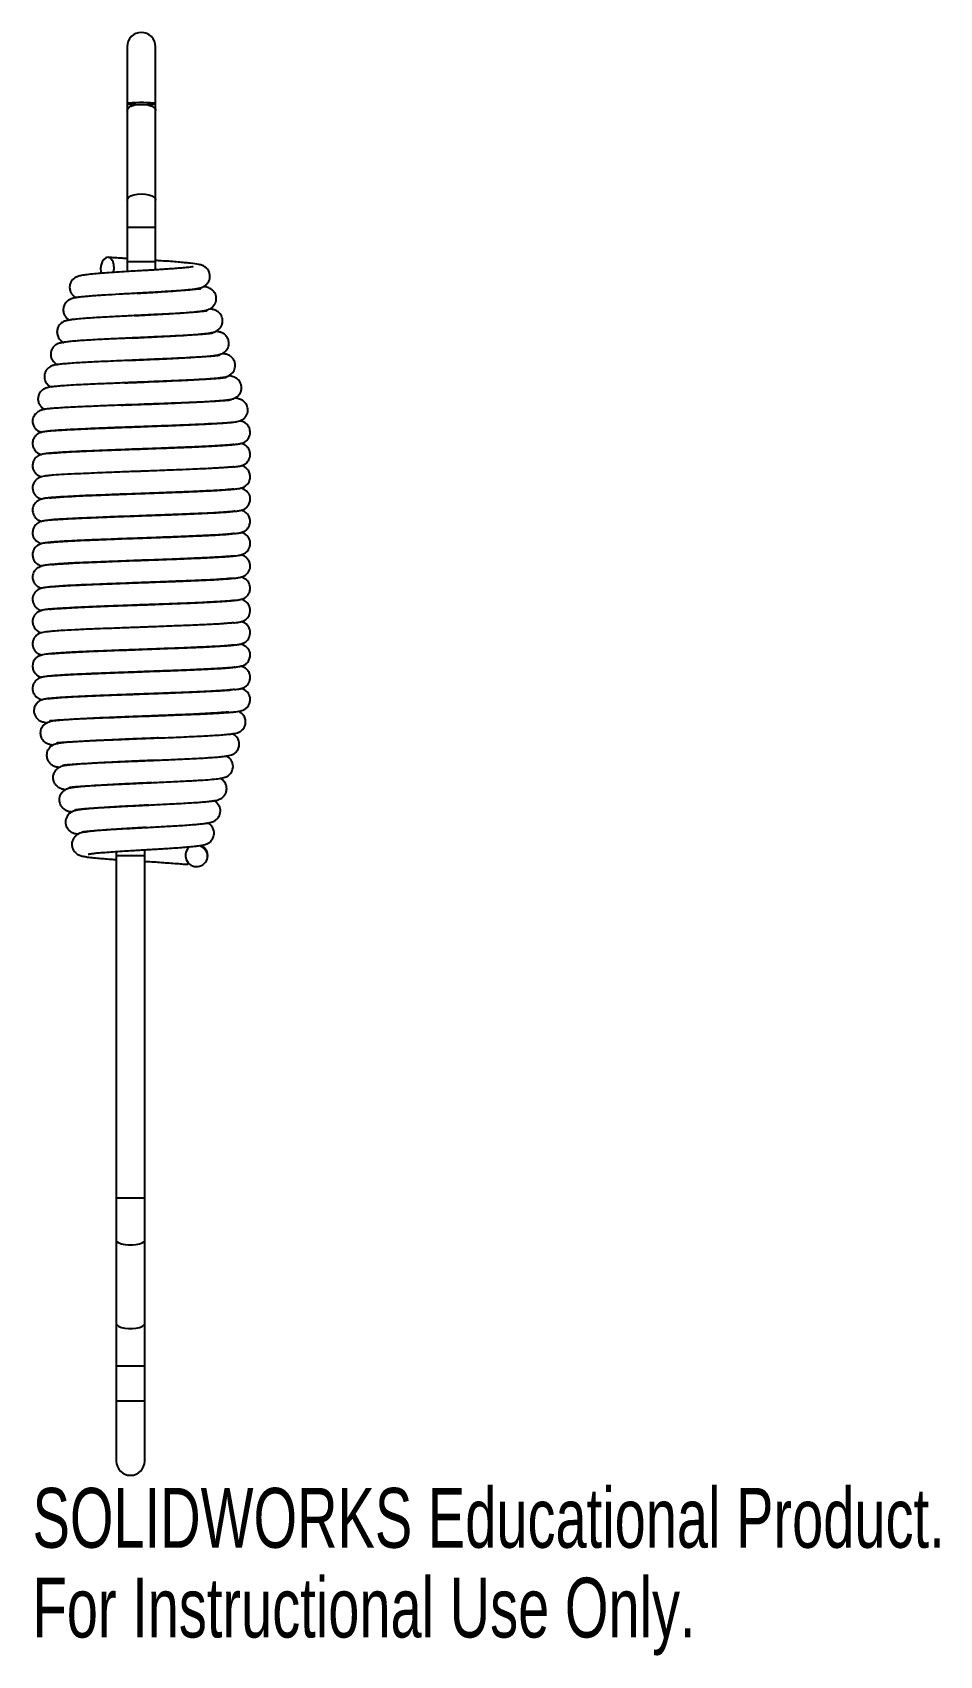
# Model space of a CAD drawing. Header units: centimetres. Extents: x -0.9 to 6.4, y -6.5 to 6.6.
import ezdxf

# ---------------------------------------------------------------- set-up
doc = ezdxf.new("R2010")
doc.units = ezdxf.units.CM
doc.styles.add('SLDTEXTSTYLE0', font='TXT', dxfattribs={"width": 0.7})

msp = doc.modelspace()

# ---------------------------------------------------------------- texts
at = {"color": 7, "linetype": 'Continuous', "char_height": 0.48336, "attachment_point": 1, "style": 'SLDTEXTSTYLE0'}
for s, insert in [('SOLIDWORKS Educational Product.', (-0.879, -5.109)), ('For Instructional Use Only.', (-0.879, -5.834))]:
    msp.add_mtext(s, dxfattribs=dict(at, insert=insert))

# ---------------------------------------------------------------- linework, layer by layer
at = {"color": 7, "linetype": 'Continuous', "lineweight": 25}
for p, q in [((-0.115, 6.535), (-0.115, 4.718)), ((0.115, 4.731), (0.115, 6.535)), ((-0.115, 5.076), (0.115, 5.076)), ((-0.115, 4.8), (0.115, 4.8)), ((-0.203, 0.576), (-0.203, 0.575)), ((0.027, 0.586), (0.027, 0.586)), ((-0.203, 0.033), (-0.203, -4.892)), ((-0.203, 0), (0.027, 0)), ((0.027, -4.892), (0.027, 0.047)), ((-0.203, -2.765), (0.027, -2.765)), ((-0.203, -4.123), (0.027, -4.123)), ((0.027, -4.407), (-0.203, -4.407))]:
    msp.add_line(p, q, dxfattribs=at)
at = {"color": 7, "linetype": 'Continuous', "lineweight": 25, "flags": 128}
for points in [[(0, 6.067), (0.031, 6.067), (0.06, 6.068), (0.084, 6.07), (0.102, 6.071), (0.113, 6.073), (0.115, 6.075), (0.108, 6.078), (0.094, 6.079), (0.073, 6.081), (0.046, 6.082), (0.016, 6.083), (-0.016, 6.083), (-0.046, 6.082), (-0.073, 6.081), (-0.094, 6.079), (-0.108, 6.078), (-0.115, 6.075), (-0.113, 6.073), (-0.102, 6.071), (-0.084, 6.07), (-0.06, 6.068), (-0.031, 6.067), (0, 6.067)], [(-0.115, 6.02), (-0.113, 6.03), (-0.102, 6.043), (-0.084, 6.055), (-0.06, 6.063), (-0.039, 6.068)], [(0.039, 6.068), (0.06, 6.063), (0.084, 6.055), (0.102, 6.043), (0.113, 6.03), (0.115, 6.02)], [(-0.115, 5.295), (-0.113, 5.305), (-0.102, 5.318), (-0.084, 5.33), (-0.06, 5.338), (-0.031, 5.344), (0, 5.346)], [(0, 5.346), (0.031, 5.344), (0.06, 5.338), (0.084, 5.33), (0.102, 5.318), (0.113, 5.305), (0.115, 5.295)], [(-0.27, 4.834), (-0.287, 4.829), (-0.303, 4.816), (-0.316, 4.797), (-0.325, 4.772), (-0.329, 4.744), (-0.328, 4.716), (-0.325, 4.704)], [(-0.227, 4.71), (-0.225, 4.716), (-0.221, 4.744), (-0.222, 4.772), (-0.229, 4.797), (-0.24, 4.817), (-0.254, 4.829), (-0.27, 4.834)], [(-0.203, -3.107), (-0.203, -3.11), (-0.196, -3.12), (-0.182, -3.13), (-0.16, -3.137), (-0.134, -3.143), (-0.104, -3.146), (-0.072, -3.146), (-0.042, -3.143), (-0.015, -3.137), (0.006, -3.13), (0.02, -3.12), (0.027, -3.11), (0.027, -3.107)], [(-0.203, -3.781), (-0.203, -3.784), (-0.196, -3.794), (-0.182, -3.804), (-0.16, -3.812), (-0.134, -3.817), (-0.104, -3.82), (-0.072, -3.82), (-0.042, -3.817), (-0.015, -3.812), (0.006, -3.804), (0.02, -3.794), (0.027, -3.784), (0.027, -3.781)]]:
    msp.add_lwpolyline(points, dxfattribs=at)
at = {"color": 7, "linetype": 'Continuous', "lineweight": 25}
for centre, radius, start, end in [((0, 6.535), 0.115, 0, 180), ((0.446, 0), 0.0897, 126.3627, 66.6241), ((-0.088, -4.892), 0.115, 180, 0)]:
    msp.add_arc(centre, radius, start, end, dxfattribs=at)
for points, knots in [([(0.415, 4.755), (0.416, 4.756), (0.417, 4.757), (0.406, 4.755), (0.382, 4.752), (0.34, 4.748), (0.287, 4.744), (0.23, 4.739), (0.177, 4.736), (0.13, 4.733), (0.085, 4.73), (0.038, 4.727), (-0.019, 4.724), (-0.087, 4.72), (-0.163, 4.715), (-0.242, 4.71), (-0.316, 4.705), (-0.384, 4.699), (-0.44, 4.693), (-0.482, 4.687), (-0.508, 4.681), (-0.526, 4.674), (-0.539, 4.667), (-0.554, 4.655), (-0.565, 4.641), (-0.574, 4.624), (-0.58, 4.604), (-0.58, 4.579), (-0.573, 4.553), (-0.561, 4.534), (-0.549, 4.523), (-0.541, 4.517), (-0.537, 4.514), (-0.535, 4.513), (-0.533, 4.512), (-0.531, 4.511), (-0.529, 4.509), (-0.53, 4.509), (-0.528, 4.508), (-0.528, 4.507)], [0, 0, 0, 0, 0.006802, 0.040468, 0.081136, 0.129044, 0.178893, 0.222837, 0.260668, 0.292278, 0.318287, 0.347863, 0.383873, 0.4264, 0.475523, 0.531347, 0.589383, 0.642577, 0.705835, 0.76038, 0.805733, 0.831351, 0.849506, 0.864369, 0.874595, 0.887274, 0.902533, 0.918512, 0.934423, 0.950815, 0.964526, 0.969036, 0.970873, 0.972534, 0.974124, 0.975755, 0.979495, 0.989957, 1, 1, 1, 1]), ([(-0.115, 4.822), (-0.129, 4.823), (-0.163, 4.826), (-0.215, 4.829), (-0.25, 4.832), (-0.268, 4.833)], [0, 0, 0, 0, 0.252449, 0.6185, 1, 1, 1, 1]), ([(-0.037, 4.543), (-0.036, 4.543), (-0.015, 4.544), (0.029, 4.547), (0.09, 4.55), (0.152, 4.554), (0.211, 4.558), (0.272, 4.562), (0.329, 4.567), (0.381, 4.572), (0.422, 4.576), (0.454, 4.581), (0.479, 4.587), (0.502, 4.596), (0.523, 4.61), (0.539, 4.627), (0.55, 4.65), (0.555, 4.675), (0.553, 4.701), (0.545, 4.722), (0.535, 4.736), (0.526, 4.746), (0.518, 4.753), (0.506, 4.762), (0.49, 4.769), (0.458, 4.778), (0.409, 4.784), (0.35, 4.79), (0.297, 4.795), (0.234, 4.8), (0.174, 4.804), (0.132, 4.806), (0.119, 4.807)], [0, 0, 0, 0, 0.001127, 0.041594, 0.084956, 0.121284, 0.167512, 0.209621, 0.258116, 0.310953, 0.358053, 0.398292, 0.431938, 0.463418, 0.482777, 0.505305, 0.527247, 0.54722, 0.565088, 0.580331, 0.592745, 0.602569, 0.610186, 0.618706, 0.649187, 0.696114, 0.779405, 0.82532, 0.870494, 0.917935, 0.973022, 1, 1, 1, 1]), ([(-0.057, 4.362), (-0.047, 4.363), (-0.023, 4.364), (0.017, 4.366), (0.064, 4.369), (0.117, 4.372), (0.178, 4.375), (0.246, 4.379), (0.315, 4.383), (0.377, 4.388), (0.428, 4.392), (0.469, 4.397), (0.499, 4.401), (0.52, 4.405), (0.537, 4.41), (0.55, 4.415), (0.562, 4.422), (0.574, 4.43), (0.586, 4.442), (0.597, 4.46), (0.603, 4.477), (0.606, 4.497), (0.605, 4.516), (0.598, 4.539), (0.585, 4.558), (0.57, 4.573), (0.549, 4.586), (0.524, 4.594), (0.508, 4.596), (0.502, 4.597)], [0, 0, 0, 0, 0.023976, 0.061775, 0.098712, 0.143657, 0.196662, 0.257745, 0.326915, 0.399514, 0.464135, 0.520307, 0.582052, 0.62881, 0.661175, 0.696812, 0.710503, 0.721925, 0.745375, 0.759005, 0.778593, 0.793112, 0.810699, 0.830907, 0.853441, 0.879604, 0.910032, 0.965532, 1, 1, 1, 1]), ([(0.476, 4.579), (0.476, 4.579), (0.478, 4.579), (0.468, 4.577), (0.447, 4.575), (0.412, 4.571), (0.367, 4.567), (0.315, 4.563), (0.256, 4.56), (0.194, 4.556), (0.128, 4.552), (0.062, 4.548), (-0.002, 4.545), (-0.084, 4.54), (-0.183, 4.535), (-0.276, 4.529), (-0.346, 4.525), (-0.398, 4.521), (-0.444, 4.517), (-0.487, 4.513), (-0.522, 4.509), (-0.551, 4.503), (-0.572, 4.497), (-0.6, 4.481), (-0.619, 4.457), (-0.63, 4.431), (-0.632, 4.401), (-0.625, 4.373), (-0.612, 4.352), (-0.595, 4.336), (-0.585, 4.33), (-0.579, 4.327)], [0, 0, 0, 0, 0.008105, 0.042068, 0.082499, 0.1249, 0.166865, 0.208336, 0.24923, 0.289493, 0.328959, 0.367159, 0.404037, 0.439569, 0.506545, 0.575711, 0.613018, 0.652143, 0.693125, 0.732799, 0.779832, 0.820295, 0.855095, 0.882318, 0.898351, 0.916043, 0.93488, 0.953241, 0.968199, 0.980087, 1, 1, 1, 1]), ([(0.526, 4.399), (0.527, 4.399), (0.529, 4.4), (0.519, 4.398), (0.502, 4.396), (0.476, 4.393), (0.44, 4.39), (0.391, 4.386), (0.33, 4.382), (0.261, 4.378), (0.189, 4.374), (0.121, 4.371), (0.059, 4.368), (-0.001, 4.365), (-0.06, 4.362), (-0.126, 4.359), (-0.193, 4.355), (-0.262, 4.352), (-0.33, 4.348), (-0.397, 4.344), (-0.462, 4.339), (-0.516, 4.335), (-0.557, 4.33), (-0.584, 4.326), (-0.601, 4.323), (-0.614, 4.319), (-0.626, 4.315), (-0.637, 4.309), (-0.649, 4.3), (-0.659, 4.29), (-0.671, 4.275), (-0.68, 4.252), (-0.683, 4.227), (-0.679, 4.206), (-0.673, 4.189), (-0.663, 4.174), (-0.648, 4.158), (-0.636, 4.149), (-0.628, 4.146), (-0.627, 4.146)], [0, 0, 0, 0, 0.004257, 0.029146, 0.056193, 0.087208, 0.122224, 0.161279, 0.204392, 0.249646, 0.291143, 0.328437, 0.36149, 0.390254, 0.421899, 0.454417, 0.494946, 0.530675, 0.571024, 0.616054, 0.661018, 0.713444, 0.757244, 0.792303, 0.81853, 0.836504, 0.850977, 0.86822, 0.875215, 0.882995, 0.893765, 0.90792, 0.924878, 0.934133, 0.943829, 0.955538, 0.970366, 0.999073, 1, 1, 1, 1]), ([(-0.075, 4.181), (-0.058, 4.182), (-0.001, 4.185), (0.097, 4.19), (0.194, 4.195), (0.269, 4.199), (0.327, 4.202), (0.384, 4.206), (0.438, 4.21), (0.483, 4.214), (0.524, 4.218), (0.556, 4.222), (0.581, 4.228), (0.599, 4.233), (0.62, 4.246), (0.635, 4.259), (0.648, 4.278), (0.656, 4.302), (0.657, 4.328), (0.652, 4.351), (0.642, 4.369), (0.628, 4.387), (0.606, 4.403), (0.582, 4.411), (0.563, 4.415), (0.553, 4.417)], [0, 0, 0, 0, 0.04018, 0.133663, 0.223489, 0.272155, 0.32394, 0.37885, 0.436905, 0.496795, 0.551347, 0.614276, 0.666207, 0.70991, 0.727189, 0.746351, 0.767914, 0.789571, 0.810462, 0.829988, 0.847968, 0.864747, 0.896825, 0.950084, 1, 1, 1, 1]), ([(0.573, 4.217), (0.573, 4.217), (0.574, 4.218), (0.567, 4.217), (0.55, 4.216), (0.521, 4.213), (0.481, 4.21), (0.426, 4.206), (0.357, 4.202), (0.275, 4.198), (0.19, 4.194), (0.109, 4.19), (0.04, 4.187), (-0.017, 4.184), (-0.06, 4.182), (-0.095, 4.181), (-0.131, 4.179), (-0.176, 4.177), (-0.233, 4.174), (-0.302, 4.171), (-0.375, 4.167), (-0.444, 4.163), (-0.506, 4.159), (-0.558, 4.155), (-0.601, 4.15), (-0.636, 4.145), (-0.66, 4.14), (-0.676, 4.135), (-0.687, 4.129), (-0.695, 4.124), (-0.704, 4.117), (-0.717, 4.102), (-0.729, 4.08), (-0.733, 4.054), (-0.732, 4.032), (-0.725, 4.01), (-0.713, 3.992), (-0.698, 3.979), (-0.686, 3.971), (-0.679, 3.968), (-0.676, 3.967)], [0, 0, 0, 0, 0.004286, 0.032059, 0.063628, 0.098283, 0.136049, 0.176918, 0.22089, 0.267948, 0.313753, 0.353381, 0.386766, 0.413872, 0.43465, 0.449083, 0.464291, 0.486329, 0.515226, 0.551014, 0.593223, 0.635879, 0.677306, 0.717574, 0.756736, 0.794862, 0.829042, 0.854916, 0.872398, 0.878094, 0.882283, 0.893342, 0.909929, 0.920527, 0.932932, 0.947526, 0.964444, 0.98117, 0.994515, 1, 1, 1, 1]), ([(-0.105, 4), (-0.096, 4.001), (-0.067, 4.002), (-0.014, 4.005), (0.054, 4.008), (0.128, 4.011), (0.201, 4.014), (0.271, 4.018), (0.337, 4.021), (0.403, 4.025), (0.471, 4.03), (0.533, 4.034), (0.583, 4.039), (0.615, 4.044), (0.637, 4.05), (0.653, 4.056), (0.674, 4.068), (0.694, 4.09), (0.704, 4.114), (0.708, 4.135), (0.706, 4.157), (0.699, 4.179), (0.687, 4.198), (0.673, 4.211), (0.664, 4.218), (0.656, 4.222), (0.642, 4.228), (0.626, 4.232), (0.609, 4.235), (0.602, 4.236)], [0, 0, 0, 0, 0.017872, 0.062697, 0.109023, 0.160248, 0.218473, 0.266759, 0.31899, 0.375181, 0.435335, 0.514433, 0.582577, 0.639872, 0.675864, 0.706118, 0.734282, 0.76507, 0.781352, 0.797661, 0.813757, 0.828259, 0.85027, 0.864237, 0.872021, 0.890629, 0.917956, 0.96791, 1, 1, 1, 1]), ([(0.632, 4.04), (0.632, 4.04), (0.633, 4.041), (0.628, 4.04), (0.616, 4.038), (0.594, 4.036), (0.561, 4.033), (0.518, 4.03), (0.461, 4.026), (0.396, 4.023), (0.327, 4.019), (0.261, 4.016), (0.201, 4.013), (0.146, 4.011), (0.091, 4.009), (0.031, 4.006), (-0.038, 4.003), (-0.117, 4), (-0.204, 3.996), (-0.288, 3.992), (-0.365, 3.989), (-0.434, 3.985), (-0.5, 3.982), (-0.566, 3.977), (-0.622, 3.973), (-0.666, 3.969), (-0.692, 3.965), (-0.71, 3.961), (-0.722, 3.957), (-0.74, 3.949), (-0.756, 3.936), (-0.769, 3.921), (-0.779, 3.901), (-0.784, 3.879), (-0.784, 3.856), (-0.776, 3.83), (-0.761, 3.807), (-0.741, 3.791), (-0.732, 3.788), (-0.727, 3.786)], [0, 0, 0, 0, 0.00066, 0.019217, 0.045232, 0.078842, 0.109107, 0.14374, 0.182776, 0.223894, 0.261029, 0.293835, 0.322259, 0.34627, 0.371476, 0.396872, 0.427397, 0.46308, 0.503345, 0.54697, 0.581912, 0.618767, 0.657558, 0.698325, 0.750193, 0.793872, 0.82932, 0.850491, 0.867527, 0.884566, 0.894116, 0.904859, 0.916442, 0.927812, 0.938713, 0.948745, 0.96612, 0.981541, 1, 1, 1, 1]), ([(-0.133, 3.82), (-0.125, 3.82), (-0.094, 3.821), (-0.047, 3.823), (0.006, 3.825), (0.055, 3.828), (0.113, 3.83), (0.188, 3.833), (0.267, 3.837), (0.342, 3.84), (0.408, 3.844), (0.468, 3.847), (0.522, 3.85), (0.571, 3.854), (0.613, 3.858), (0.647, 3.862), (0.672, 3.866), (0.689, 3.87), (0.699, 3.873), (0.705, 3.877), (0.706, 3.878), (0.708, 3.879), (0.71, 3.881), (0.713, 3.883), (0.717, 3.885), (0.721, 3.888), (0.729, 3.894), (0.739, 3.904), (0.749, 3.919), (0.757, 3.939), (0.759, 3.96), (0.757, 3.98), (0.75, 4.001), (0.738, 4.018), (0.725, 4.03), (0.718, 4.035), (0.711, 4.04), (0.7, 4.046), (0.682, 4.051), (0.667, 4.055), (0.654, 4.056), (0.653, 4.056)], [0, 0, 0, 0, 0.015724, 0.058203, 0.088817, 0.113432, 0.149099, 0.196884, 0.256697, 0.30522, 0.353547, 0.401738, 0.449838, 0.497879, 0.545903, 0.593962, 0.63897, 0.678086, 0.711231, 0.738326, 0.749545, 0.754136, 0.75793, 0.76115, 0.764173, 0.767478, 0.771476, 0.782526, 0.796144, 0.809177, 0.822085, 0.835302, 0.84732, 0.865881, 0.878163, 0.883894, 0.891151, 0.910697, 0.947618, 0.99573, 1, 1, 1, 1]), ([(0.682, 3.86), (0.682, 3.86), (0.683, 3.861), (0.678, 3.86), (0.667, 3.859), (0.649, 3.857), (0.62, 3.854), (0.581, 3.851), (0.534, 3.849), (0.482, 3.846), (0.419, 3.842), (0.346, 3.839), (0.263, 3.835), (0.181, 3.832), (0.105, 3.829), (0.04, 3.826), (-0.017, 3.824), (-0.074, 3.822), (-0.14, 3.819), (-0.212, 3.816), (-0.285, 3.813), (-0.358, 3.81), (-0.433, 3.807), (-0.512, 3.803), (-0.587, 3.799), (-0.65, 3.794), (-0.696, 3.79), (-0.729, 3.786), (-0.753, 3.782), (-0.768, 3.778), (-0.782, 3.773), (-0.794, 3.766), (-0.806, 3.757), (-0.816, 3.746), (-0.827, 3.729), (-0.835, 3.705), (-0.836, 3.678), (-0.829, 3.653), (-0.817, 3.634), (-0.801, 3.618), (-0.786, 3.608), (-0.78, 3.606), (-0.779, 3.605)], [0, 0, 0, 0, 0.0050718, 0.0237545, 0.0458687, 0.0714634, 0.1005615, 0.1329489, 0.1655653, 0.1974289, 0.2285329, 0.2687788, 0.3076045, 0.3446481, 0.3772119, 0.40472, 0.4271471, 0.4488723, 0.47679, 0.5110099, 0.5408519, 0.5742848, 0.611339, 0.6511102, 0.7007412, 0.7455002, 0.7853781, 0.8203707, 0.8504585, 0.8752895, 0.8899959, 0.9017809, 0.907232, 0.9143066, 0.9235484, 0.9352019, 0.9478827, 0.9596385, 0.9702806, 0.9796529, 0.9956014, 1, 1, 1, 1]), ([(-0.164, 3.639), (-0.141, 3.64), (-0.093, 3.642), (-0.025, 3.644), (0.034, 3.647), (0.083, 3.648), (0.134, 3.65), (0.199, 3.653), (0.28, 3.656), (0.366, 3.66), (0.447, 3.664), (0.515, 3.668), (0.572, 3.671), (0.623, 3.675), (0.665, 3.678), (0.698, 3.682), (0.723, 3.686), (0.744, 3.69), (0.767, 3.702), (0.783, 3.714), (0.795, 3.729), (0.807, 3.752), (0.811, 3.779), (0.807, 3.806), (0.794, 3.834), (0.772, 3.855), (0.748, 3.867), (0.733, 3.871), (0.719, 3.874), (0.707, 3.876), (0.704, 3.876)], [0, 0, 0, 0, 0.042737, 0.08913, 0.124772, 0.149799, 0.177832, 0.217982, 0.270238, 0.334576, 0.3907, 0.446704, 0.498419, 0.545879, 0.602534, 0.651693, 0.693362, 0.745492, 0.769276, 0.781716, 0.795775, 0.812165, 0.830752, 0.848657, 0.86503, 0.892401, 0.915113, 0.944928, 0.98295, 1, 1, 1, 1]), ([(0.721, 3.677), (0.721, 3.677), (0.722, 3.679), (0.714, 3.678), (0.696, 3.677), (0.665, 3.674), (0.623, 3.671), (0.57, 3.668), (0.511, 3.665), (0.449, 3.662), (0.38, 3.659), (0.305, 3.656), (0.225, 3.653), (0.14, 3.65), (0.049, 3.647), (-0.038, 3.643), (-0.112, 3.641), (-0.179, 3.638), (-0.247, 3.636), (-0.317, 3.633), (-0.387, 3.63), (-0.46, 3.627), (-0.535, 3.624), (-0.607, 3.62), (-0.668, 3.616), (-0.714, 3.613), (-0.748, 3.61), (-0.77, 3.607), (-0.785, 3.605), (-0.794, 3.603), (-0.799, 3.601), (-0.808, 3.598), (-0.817, 3.594), (-0.83, 3.588), (-0.844, 3.579), (-0.858, 3.566), (-0.87, 3.55), (-0.877, 3.531), (-0.88, 3.511), (-0.877, 3.486), (-0.868, 3.464), (-0.854, 3.447), (-0.841, 3.436), (-0.831, 3.43), (-0.82, 3.424), (-0.81, 3.422), (-0.804, 3.42)], [0, 0, 0, 0, 0.0066028, 0.0310615, 0.0584556, 0.0888434, 0.1222243, 0.1569047, 0.1898929, 0.2211049, 0.2505282, 0.2869419, 0.3201095, 0.3499991, 0.3898312, 0.4276553, 0.451971, 0.4768504, 0.5071763, 0.533825, 0.5638396, 0.5972453, 0.6340388, 0.6742669, 0.7154371, 0.7505303, 0.7791174, 0.8033895, 0.819473, 0.8239805, 0.8269819, 0.8309341, 0.8369613, 0.8463539, 0.8592606, 0.8757273, 0.8915251, 0.9044373, 0.9146378, 0.922687, 0.935495, 0.9445849, 0.9507625, 0.9591558, 0.9775488, 1, 1, 1, 1]), ([(-0.743, 3.433), (-0.742, 3.432), (-0.74, 3.432), (-0.721, 3.433), (-0.689, 3.435), (-0.645, 3.438), (-0.59, 3.441), (-0.525, 3.444), (-0.453, 3.448), (-0.375, 3.451), (-0.296, 3.454), (-0.217, 3.457), (-0.144, 3.46), (-0.081, 3.462), (-0.032, 3.464), (0.016, 3.466), (0.076, 3.468), (0.146, 3.471), (0.221, 3.473), (0.299, 3.476), (0.381, 3.48), (0.462, 3.483), (0.535, 3.487), (0.598, 3.49), (0.651, 3.494), (0.698, 3.497), (0.739, 3.501), (0.773, 3.506), (0.792, 3.511), (0.81, 3.517), (0.829, 3.529), (0.848, 3.552), (0.857, 3.573), (0.861, 3.592), (0.86, 3.61), (0.856, 3.629), (0.848, 3.648), (0.837, 3.66), (0.829, 3.668), (0.825, 3.671), (0.822, 3.673), (0.817, 3.677), (0.811, 3.68), (0.806, 3.683), (0.797, 3.687), (0.783, 3.691), (0.769, 3.694), (0.757, 3.696), (0.754, 3.696)], [0, 0, 0, 0, 0.024243, 0.057057, 0.091782, 0.126533, 0.161259, 0.195897, 0.230399, 0.264746, 0.297444, 0.325832, 0.356886, 0.380184, 0.395734, 0.411095, 0.433331, 0.462433, 0.48876, 0.518945, 0.552983, 0.589652, 0.62475, 0.657943, 0.689257, 0.718723, 0.755154, 0.788359, 0.818088, 0.835741, 0.849553, 0.861563, 0.87156, 0.878977, 0.884777, 0.891574, 0.899396, 0.90783, 0.909726, 0.911539, 0.913368, 0.915308, 0.919788, 0.92862, 0.939604, 0.963334, 0.992447, 1, 1, 1, 1]), ([(0.742, 3.499), (0.742, 3.499), (0.742, 3.5), (0.738, 3.499), (0.726, 3.498), (0.703, 3.496), (0.665, 3.493), (0.611, 3.49), (0.545, 3.487), (0.474, 3.483), (0.403, 3.48), (0.328, 3.477), (0.253, 3.474), (0.179, 3.471), (0.103, 3.469), (0.018, 3.465), (-0.082, 3.462), (-0.19, 3.458), (-0.293, 3.454), (-0.389, 3.45), (-0.475, 3.446), (-0.559, 3.442), (-0.636, 3.438), (-0.699, 3.434), (-0.746, 3.43), (-0.781, 3.425), (-0.806, 3.42), (-0.825, 3.414), (-0.839, 3.406), (-0.852, 3.395), (-0.863, 3.382), (-0.873, 3.366), (-0.881, 3.339), (-0.878, 3.307), (-0.866, 3.282), (-0.854, 3.267), (-0.843, 3.257), (-0.832, 3.25), (-0.822, 3.245), (-0.814, 3.242), (-0.809, 3.241), (-0.807, 3.24)], [0, 0, 0, 0, 0.0008127, 0.0148483, 0.0350942, 0.061651, 0.0945634, 0.1338427, 0.1741261, 0.2111862, 0.2450131, 0.2755815, 0.3112457, 0.341078, 0.3658723, 0.4030145, 0.4415601, 0.4831733, 0.5318537, 0.5683746, 0.6081453, 0.6511942, 0.6975319, 0.7426322, 0.78261, 0.8175236, 0.847441, 0.8724387, 0.887816, 0.8999126, 0.9053238, 0.9108338, 0.9236988, 0.9384913, 0.9503573, 0.9581476, 0.9627097, 0.9715163, 0.9822011, 0.9905818, 1, 1, 1, 1]), ([(-0.746, 3.251), (-0.746, 3.251), (-0.747, 3.251), (-0.741, 3.251), (-0.73, 3.252), (-0.71, 3.253), (-0.682, 3.255), (-0.644, 3.258), (-0.595, 3.261), (-0.536, 3.264), (-0.464, 3.267), (-0.382, 3.271), (-0.29, 3.274), (-0.195, 3.278), (-0.104, 3.281), (-0.029, 3.284), (0.027, 3.286), (0.074, 3.288), (0.124, 3.29), (0.19, 3.292), (0.275, 3.295), (0.363, 3.299), (0.447, 3.302), (0.52, 3.306), (0.586, 3.309), (0.646, 3.313), (0.698, 3.316), (0.743, 3.32), (0.778, 3.325), (0.803, 3.329), (0.82, 3.334), (0.83, 3.339), (0.837, 3.343), (0.841, 3.346), (0.846, 3.35), (0.854, 3.357), (0.866, 3.372), (0.876, 3.393), (0.879, 3.416), (0.878, 3.435), (0.873, 3.453), (0.862, 3.474), (0.845, 3.492), (0.823, 3.504), (0.807, 3.51), (0.8, 3.511), (0.796, 3.512)], [0, 0, 0, 0, 0.003549, 0.023793, 0.046825, 0.07195, 0.099182, 0.128522, 0.159961, 0.193488, 0.229097, 0.266742, 0.302941, 0.345088, 0.380238, 0.408387, 0.429507, 0.443945, 0.461637, 0.487124, 0.520411, 0.561497, 0.596016, 0.630397, 0.664575, 0.69859, 0.732475, 0.766265, 0.799994, 0.829945, 0.853254, 0.869868, 0.875678, 0.879876, 0.882699, 0.885716, 0.894102, 0.906096, 0.91352, 0.921718, 0.930754, 0.940692, 0.960197, 0.97449, 0.987244, 1, 1, 1, 1]), ([(0.748, 3.32), (0.748, 3.32), (0.748, 3.32), (0.741, 3.32), (0.726, 3.318), (0.703, 3.316), (0.669, 3.314), (0.622, 3.311), (0.562, 3.307), (0.491, 3.304), (0.415, 3.301), (0.333, 3.297), (0.248, 3.294), (0.165, 3.291), (0.095, 3.288), (0.037, 3.286), (-0.019, 3.284), (-0.08, 3.282), (-0.153, 3.279), (-0.233, 3.276), (-0.317, 3.273), (-0.403, 3.269), (-0.487, 3.266), (-0.566, 3.262), (-0.639, 3.258), (-0.698, 3.254), (-0.742, 3.25), (-0.773, 3.247), (-0.795, 3.243), (-0.809, 3.24), (-0.823, 3.235), (-0.844, 3.224), (-0.864, 3.203), (-0.876, 3.177), (-0.881, 3.151), (-0.877, 3.124), (-0.866, 3.102), (-0.853, 3.086), (-0.838, 3.073), (-0.822, 3.065), (-0.811, 3.061), (-0.806, 3.06)], [0, 0, 0, 0, 0.011923, 0.032943, 0.056939, 0.083934, 0.113945, 0.146973, 0.18301, 0.221573, 0.257999, 0.291104, 0.330059, 0.363075, 0.390141, 0.411238, 0.430751, 0.454463, 0.4824, 0.514566, 0.549517, 0.586194, 0.624615, 0.664788, 0.706734, 0.749411, 0.787124, 0.819046, 0.845178, 0.865529, 0.878074, 0.891657, 0.9082, 0.918121, 0.929054, 0.940567, 0.951039, 0.960389, 0.969065, 0.985829, 1, 1, 1, 1]), ([(0.744, 3.14), (0.752, 3.141), (0.775, 3.143), (0.797, 3.147), (0.818, 3.153), (0.833, 3.16), (0.85, 3.172), (0.864, 3.189), (0.873, 3.206), (0.879, 3.227), (0.88, 3.253), (0.873, 3.276), (0.864, 3.291), (0.854, 3.304), (0.842, 3.314), (0.825, 3.324), (0.811, 3.328), (0.803, 3.33)], [0, 0, 0, 0, 0.089631, 0.280348, 0.361655, 0.4328, 0.496201, 0.528294, 0.564489, 0.606794, 0.654732, 0.706624, 0.73318, 0.761009, 0.824128, 0.892886, 1, 1, 1, 1]), ([(-0.744, 2.89), (-0.742, 2.89), (-0.736, 2.891), (-0.719, 2.892), (-0.694, 2.894), (-0.658, 2.897), (-0.609, 2.9), (-0.547, 2.903), (-0.476, 2.907), (-0.401, 2.91), (-0.322, 2.913), (-0.243, 2.916), (-0.168, 2.919), (-0.105, 2.921), (-0.046, 2.924), (0.017, 2.926), (0.105, 2.929), (0.219, 2.933), (0.329, 2.937), (0.418, 2.941), (0.485, 2.944), (0.551, 2.947), (0.619, 2.951), (0.682, 2.955), (0.734, 2.959), (0.769, 2.963), (0.793, 2.966), (0.808, 2.97), (0.824, 2.975), (0.845, 2.988), (0.86, 3.003), (0.871, 3.021), (0.879, 3.044), (0.88, 3.071), (0.873, 3.095), (0.863, 3.113), (0.853, 3.124), (0.842, 3.134), (0.831, 3.141), (0.82, 3.146), (0.812, 3.149), (0.807, 3.15), (0.805, 3.15)], [0, 0, 0, 0, 0.014511, 0.037017, 0.063227, 0.093154, 0.126806, 0.1642, 0.203577, 0.239604, 0.271911, 0.309151, 0.339713, 0.363571, 0.384603, 0.409474, 0.438295, 0.488745, 0.545574, 0.576166, 0.608197, 0.641671, 0.676609, 0.724521, 0.767099, 0.802899, 0.831913, 0.854142, 0.871626, 0.886067, 0.894493, 0.904041, 0.914657, 0.926209, 0.93723, 0.945925, 0.952456, 0.957151, 0.966637, 0.979053, 0.99482, 1, 1, 1, 1]), ([(0.747, 3.14), (0.747, 3.14), (0.749, 3.142), (0.742, 3.14), (0.722, 3.138), (0.691, 3.135), (0.652, 3.133), (0.606, 3.13), (0.553, 3.127), (0.49, 3.124), (0.408, 3.12), (0.314, 3.116), (0.216, 3.113), (0.131, 3.11), (0.064, 3.107), (0.012, 3.105), (-0.035, 3.103), (-0.09, 3.102), (-0.159, 3.099), (-0.244, 3.096), (-0.335, 3.092), (-0.427, 3.088), (-0.525, 3.084), (-0.624, 3.079), (-0.703, 3.074), (-0.754, 3.069), (-0.785, 3.065), (-0.804, 3.061), (-0.816, 3.057), (-0.823, 3.054), (-0.828, 3.051), (-0.832, 3.049), (-0.837, 3.046), (-0.84, 3.044), (-0.844, 3.041), (-0.85, 3.036), (-0.858, 3.028), (-0.868, 3.014), (-0.877, 2.993), (-0.88, 2.967), (-0.876, 2.943), (-0.866, 2.921), (-0.848, 2.9), (-0.832, 2.89), (-0.818, 2.883), (-0.809, 2.881), (-0.804, 2.88)], [0, 0, 0, 0, 0.003065, 0.024182, 0.04929, 0.077808, 0.110731, 0.138325, 0.168413, 0.200986, 0.236057, 0.282766, 0.322654, 0.355545, 0.38141, 0.400239, 0.415101, 0.435648, 0.462584, 0.49591, 0.534873, 0.574576, 0.614153, 0.673305, 0.732311, 0.771449, 0.806585, 0.836277, 0.854963, 0.870574, 0.877052, 0.882205, 0.884394, 0.886426, 0.888412, 0.890478, 0.895294, 0.90098, 0.911589, 0.921054, 0.93045, 0.940946, 0.952328, 0.965567, 0.982281, 1, 1, 1, 1]), ([(0.746, 2.959), (0.746, 2.959), (0.746, 2.96), (0.741, 2.96), (0.73, 2.959), (0.709, 2.957), (0.676, 2.954), (0.63, 2.951), (0.572, 2.948), (0.505, 2.945), (0.435, 2.941), (0.364, 2.938), (0.294, 2.936), (0.22, 2.933), (0.144, 2.93), (0.068, 2.927), (-0.013, 2.924), (-0.1, 2.921), (-0.184, 2.918), (-0.259, 2.915), (-0.33, 2.912), (-0.401, 2.91), (-0.47, 2.907), (-0.534, 2.904), (-0.597, 2.9), (-0.66, 2.897), (-0.715, 2.893), (-0.757, 2.889), (-0.783, 2.885), (-0.801, 2.881), (-0.814, 2.878), (-0.831, 2.87), (-0.852, 2.855), (-0.869, 2.835), (-0.877, 2.811), (-0.88, 2.787), (-0.875, 2.758), (-0.861, 2.735), (-0.85, 2.723), (-0.843, 2.717), (-0.836, 2.712), (-0.827, 2.708), (-0.817, 2.703), (-0.807, 2.701), (-0.803, 2.7)], [0, 0, 0, 0, 0.003274, 0.020408, 0.041634, 0.067009, 0.096572, 0.130337, 0.167528, 0.203428, 0.237226, 0.268901, 0.298452, 0.325866, 0.359065, 0.388425, 0.414516, 0.451979, 0.487907, 0.512479, 0.54161, 0.575502, 0.60407, 0.635346, 0.669341, 0.705976, 0.751124, 0.788261, 0.817407, 0.834026, 0.846211, 0.857676, 0.873882, 0.894229, 0.903591, 0.912118, 0.926702, 0.937529, 0.944869, 0.947601, 0.951414, 0.96395, 0.983308, 1, 1, 1, 1]), ([(-0.744, 2.712), (-0.743, 2.712), (-0.743, 2.711), (-0.731, 2.712), (-0.709, 2.714), (-0.675, 2.716), (-0.632, 2.719), (-0.579, 2.722), (-0.517, 2.725), (-0.446, 2.728), (-0.365, 2.731), (-0.283, 2.735), (-0.206, 2.738), (-0.147, 2.74), (-0.1, 2.742), (-0.052, 2.743), (0.011, 2.746), (0.092, 2.749), (0.19, 2.752), (0.291, 2.756), (0.386, 2.76), (0.468, 2.763), (0.541, 2.767), (0.61, 2.77), (0.673, 2.774), (0.728, 2.779), (0.769, 2.783), (0.799, 2.788), (0.818, 2.793), (0.831, 2.799), (0.84, 2.805), (0.853, 2.816), (0.867, 2.832), (0.876, 2.853), (0.88, 2.878), (0.878, 2.898), (0.872, 2.917), (0.861, 2.934), (0.847, 2.947), (0.832, 2.957), (0.819, 2.963), (0.811, 2.967), (0.805, 2.969), (0.804, 2.969)], [0, 0, 0, 0, 0.01455, 0.042747, 0.073466, 0.105022, 0.137399, 0.170562, 0.204476, 0.239118, 0.273051, 0.311594, 0.34221, 0.364873, 0.379804, 0.396638, 0.420421, 0.451157, 0.488851, 0.533525, 0.571099, 0.607906, 0.643081, 0.676633, 0.718877, 0.75831, 0.794952, 0.828559, 0.855191, 0.873555, 0.882041, 0.887961, 0.896519, 0.908647, 0.916232, 0.925706, 0.937713, 0.952457, 0.968614, 0.981622, 0.991249, 0.997635, 1, 1, 1, 1]), ([(0.755, 2.782), (0.755, 2.782), (0.756, 2.782), (0.751, 2.781), (0.74, 2.78), (0.72, 2.778), (0.692, 2.775), (0.655, 2.773), (0.597, 2.769), (0.525, 2.766), (0.443, 2.762), (0.369, 2.759), (0.284, 2.755), (0.196, 2.752), (0.12, 2.749), (0.059, 2.747), (0.011, 2.745), (-0.037, 2.743), (-0.095, 2.741), (-0.169, 2.739), (-0.248, 2.736), (-0.329, 2.732), (-0.404, 2.729), (-0.475, 2.726), (-0.544, 2.723), (-0.606, 2.72), (-0.661, 2.717), (-0.703, 2.714), (-0.734, 2.711), (-0.759, 2.708), (-0.785, 2.705), (-0.814, 2.698), (-0.836, 2.688), (-0.853, 2.675), (-0.863, 2.662), (-0.872, 2.647), (-0.879, 2.625), (-0.88, 2.599), (-0.874, 2.576), (-0.864, 2.559), (-0.853, 2.546), (-0.839, 2.534), (-0.824, 2.526), (-0.814, 2.522), (-0.807, 2.52), (-0.805, 2.52)], [0, 0, 0, 0, 0.006302, 0.027256, 0.051427, 0.078838, 0.107995, 0.137263, 0.166635, 0.225573, 0.255183, 0.284845, 0.324401, 0.360085, 0.389412, 0.412365, 0.428931, 0.444535, 0.466419, 0.494631, 0.52917, 0.559248, 0.592539, 0.624931, 0.655283, 0.692579, 0.726246, 0.756288, 0.782696, 0.805745, 0.831951, 0.855915, 0.884264, 0.89809, 0.904161, 0.909924, 0.921184, 0.931689, 0.941045, 0.949129, 0.956268, 0.963162, 0.97743, 0.993714, 1, 1, 1, 1]), ([(0.753, 2.601), (0.76, 2.602), (0.775, 2.604), (0.791, 2.606), (0.802, 2.609), (0.811, 2.611), (0.819, 2.614), (0.828, 2.618), (0.836, 2.622), (0.845, 2.629), (0.853, 2.636), (0.863, 2.648), (0.874, 2.668), (0.88, 2.693), (0.878, 2.718), (0.872, 2.737), (0.862, 2.754), (0.852, 2.766), (0.836, 2.778), (0.82, 2.786), (0.808, 2.789), (0.803, 2.79)], [0, 0, 0, 0, 0.104892, 0.205501, 0.27947, 0.327812, 0.366211, 0.400025, 0.443023, 0.461775, 0.480944, 0.510287, 0.552885, 0.605871, 0.652016, 0.688289, 0.718652, 0.762084, 0.823071, 0.929042, 1, 1, 1, 1]), ([(0.753, 2.601), (0.753, 2.601), (0.753, 2.601), (0.747, 2.601), (0.736, 2.599), (0.716, 2.598), (0.687, 2.595), (0.648, 2.592), (0.6, 2.589), (0.546, 2.587), (0.488, 2.584), (0.42, 2.581), (0.344, 2.578), (0.259, 2.574), (0.167, 2.571), (0.074, 2.567), (-0.008, 2.564), (-0.074, 2.562), (-0.139, 2.56), (-0.207, 2.557), (-0.278, 2.554), (-0.348, 2.552), (-0.422, 2.549), (-0.505, 2.545), (-0.586, 2.541), (-0.658, 2.537), (-0.713, 2.533), (-0.753, 2.529), (-0.783, 2.525), (-0.802, 2.521), (-0.816, 2.517), (-0.827, 2.512), (-0.839, 2.506), (-0.852, 2.495), (-0.864, 2.481), (-0.875, 2.462), (-0.88, 2.437), (-0.878, 2.41), (-0.87, 2.388), (-0.855, 2.366), (-0.835, 2.351), (-0.815, 2.342), (-0.808, 2.34), (-0.804, 2.339)], [0, 0, 0, 0, 0.008243, 0.025885, 0.046844, 0.07115, 0.098812, 0.129751, 0.161193, 0.191751, 0.221425, 0.250207, 0.287163, 0.322488, 0.355619, 0.397569, 0.429979, 0.449416, 0.474049, 0.504062, 0.530119, 0.559221, 0.591371, 0.626587, 0.673992, 0.717186, 0.756189, 0.791009, 0.821669, 0.848169, 0.864927, 0.878271, 0.888439, 0.897163, 0.903736, 0.912489, 0.923472, 0.934579, 0.944743, 0.953851, 0.969052, 0.98208, 1, 1, 1, 1]), ([(-0.752, 2.529), (-0.752, 2.529), (-0.753, 2.529), (-0.749, 2.529), (-0.739, 2.53), (-0.718, 2.532), (-0.688, 2.535), (-0.647, 2.538), (-0.596, 2.541), (-0.539, 2.544), (-0.477, 2.547), (-0.414, 2.549), (-0.329, 2.553), (-0.224, 2.557), (-0.101, 2.562), (0.006, 2.565), (0.089, 2.568), (0.158, 2.571), (0.223, 2.573), (0.293, 2.576), (0.365, 2.579), (0.435, 2.582), (0.508, 2.585), (0.583, 2.589), (0.652, 2.593), (0.703, 2.596), (0.726, 2.599), (0.734, 2.599)], [0, 0, 0, 0, 0.000845, 0.020935, 0.058212, 0.09119, 0.128263, 0.169416, 0.212397, 0.253858, 0.293743, 0.332054, 0.368781, 0.437352, 0.49934, 0.552564, 0.596284, 0.622296, 0.655069, 0.69557, 0.731047, 0.770906, 0.815163, 0.862771, 0.921163, 0.972122, 1, 1, 1, 1]), ([(-0.725, 2.352), (-0.72, 2.352), (-0.706, 2.353), (-0.67, 2.356), (-0.618, 2.359), (-0.544, 2.363), (-0.443, 2.368), (-0.326, 2.373), (-0.215, 2.377), (-0.124, 2.381), (-0.045, 2.384), (0.019, 2.386), (0.068, 2.388), (0.116, 2.389), (0.173, 2.392), (0.246, 2.394), (0.325, 2.397), (0.405, 2.401), (0.479, 2.404), (0.549, 2.407), (0.615, 2.411), (0.673, 2.414), (0.72, 2.418), (0.754, 2.421), (0.778, 2.424), (0.797, 2.427), (0.818, 2.433), (0.838, 2.443), (0.854, 2.456), (0.866, 2.472), (0.877, 2.494), (0.881, 2.522), (0.876, 2.547), (0.864, 2.573), (0.844, 2.594), (0.819, 2.607), (0.811, 2.609), (0.806, 2.61)], [0, 0, 0, 0, 0.020483, 0.057065, 0.095723, 0.135097, 0.195454, 0.257364, 0.299533, 0.338976, 0.371647, 0.397518, 0.416576, 0.432878, 0.456255, 0.487157, 0.525589, 0.559382, 0.597389, 0.635395, 0.670763, 0.713821, 0.7522, 0.785909, 0.814929, 0.840295, 0.864395, 0.882474, 0.891815, 0.901841, 0.91303, 0.925283, 0.936896, 0.947431, 0.965001, 0.979437, 1, 1, 1, 1]), ([(0.741, 2.418), (0.741, 2.418), (0.741, 2.419), (0.732, 2.419), (0.713, 2.417), (0.682, 2.415), (0.638, 2.412), (0.584, 2.409), (0.524, 2.406), (0.46, 2.403), (0.389, 2.4), (0.313, 2.396), (0.232, 2.393), (0.146, 2.39), (0.054, 2.387), (-0.034, 2.384), (-0.108, 2.381), (-0.173, 2.378), (-0.247, 2.376), (-0.332, 2.372), (-0.426, 2.369), (-0.515, 2.365), (-0.594, 2.361), (-0.657, 2.357), (-0.706, 2.353), (-0.741, 2.35), (-0.765, 2.348), (-0.781, 2.345), (-0.792, 2.343), (-0.799, 2.341), (-0.806, 2.339), (-0.816, 2.335), (-0.833, 2.327), (-0.851, 2.314), (-0.865, 2.298), (-0.875, 2.279), (-0.879, 2.26), (-0.879, 2.235), (-0.871, 2.209), (-0.857, 2.19), (-0.846, 2.18), (-0.84, 2.175), (-0.832, 2.17), (-0.821, 2.165), (-0.811, 2.161), (-0.804, 2.16), (-0.803, 2.16)], [0, 0, 0, 0, 0.01008, 0.03371, 0.060619, 0.090854, 0.124409, 0.159538, 0.192915, 0.224441, 0.254107, 0.290749, 0.324049, 0.353982, 0.393509, 0.430916, 0.455006, 0.479154, 0.508207, 0.543049, 0.583708, 0.630213, 0.668977, 0.709894, 0.745723, 0.775241, 0.798438, 0.815292, 0.825834, 0.828826, 0.830992, 0.835545, 0.848345, 0.868741, 0.885101, 0.898918, 0.910045, 0.918792, 0.932306, 0.942064, 0.948593, 0.951757, 0.955968, 0.972826, 0.998138, 1, 1, 1, 1]), ([(-0.743, 2.173), (-0.742, 2.172), (-0.741, 2.172), (-0.724, 2.173), (-0.695, 2.175), (-0.653, 2.178), (-0.6, 2.181), (-0.538, 2.184), (-0.467, 2.187), (-0.383, 2.191), (-0.29, 2.194), (-0.197, 2.198), (-0.122, 2.201), (-0.066, 2.203), (-0.019, 2.205), (0.032, 2.206), (0.098, 2.209), (0.182, 2.212), (0.271, 2.215), (0.36, 2.219), (0.443, 2.222), (0.52, 2.226), (0.593, 2.229), (0.66, 2.233), (0.717, 2.238), (0.76, 2.242), (0.792, 2.247), (0.813, 2.252), (0.83, 2.258), (0.849, 2.271), (0.866, 2.291), (0.876, 2.313), (0.879, 2.334), (0.879, 2.351), (0.875, 2.369), (0.867, 2.387), (0.857, 2.399), (0.851, 2.405), (0.846, 2.409), (0.842, 2.412), (0.837, 2.416), (0.827, 2.422), (0.823, 2.424), (0.815, 2.428), (0.808, 2.429), (0.805, 2.43)], [0, 0, 0, 0, 0.020346, 0.052981, 0.088353, 0.123777, 0.159225, 0.194649, 0.229999, 0.265245, 0.309773, 0.346616, 0.375532, 0.3965, 0.410626, 0.428888, 0.454093, 0.486242, 0.525349, 0.559273, 0.596699, 0.633306, 0.667989, 0.711247, 0.751157, 0.787737, 0.821003, 0.850343, 0.87255, 0.884989, 0.895669, 0.905914, 0.915652, 0.920579, 0.92571, 0.936598, 0.942218, 0.944626, 0.946764, 0.948744, 0.950695, 0.954967, 0.970684, 0.987008, 1, 1, 1, 1]), ([(0.742, 2.239), (0.742, 2.239), (0.742, 2.24), (0.738, 2.239), (0.729, 2.239), (0.709, 2.237), (0.674, 2.234), (0.624, 2.231), (0.56, 2.227), (0.489, 2.224), (0.417, 2.221), (0.341, 2.218), (0.263, 2.215), (0.188, 2.212), (0.11, 2.209), (0.025, 2.206), (-0.074, 2.202), (-0.181, 2.198), (-0.284, 2.194), (-0.381, 2.19), (-0.468, 2.187), (-0.555, 2.183), (-0.634, 2.178), (-0.699, 2.174), (-0.749, 2.169), (-0.785, 2.165), (-0.812, 2.158), (-0.833, 2.15), (-0.849, 2.138), (-0.859, 2.128), (-0.868, 2.114), (-0.877, 2.094), (-0.88, 2.068), (-0.876, 2.042), (-0.866, 2.021), (-0.855, 2.008), (-0.846, 2), (-0.837, 1.993), (-0.829, 1.988), (-0.82, 1.984), (-0.813, 1.982), (-0.809, 1.981), (-0.807, 1.98)], [0, 0, 0, 0, 0.000905, 0.010859, 0.029632, 0.054807, 0.086434, 0.124551, 0.165749, 0.20382, 0.238621, 0.270134, 0.306999, 0.33797, 0.363384, 0.400478, 0.438978, 0.480213, 0.528861, 0.565686, 0.606022, 0.649896, 0.69733, 0.744769, 0.786432, 0.822344, 0.852638, 0.877522, 0.892206, 0.902847, 0.906794, 0.917836, 0.927879, 0.939849, 0.950146, 0.957359, 0.961997, 0.966191, 0.975775, 0.983311, 0.99188, 1, 1, 1, 1]), ([(-0.746, 1.991), (-0.746, 1.991), (-0.747, 1.991), (-0.742, 1.991), (-0.732, 1.992), (-0.714, 1.993), (-0.687, 1.995), (-0.651, 1.997), (-0.604, 2), (-0.546, 2.003), (-0.476, 2.007), (-0.396, 2.01), (-0.312, 2.014), (-0.23, 2.017), (-0.15, 2.02), (-0.075, 2.023), (-0.008, 2.025), (0.043, 2.027), (0.09, 2.028), (0.145, 2.031), (0.211, 2.033), (0.283, 2.036), (0.358, 2.039), (0.435, 2.042), (0.509, 2.045), (0.576, 2.049), (0.637, 2.052), (0.691, 2.056), (0.737, 2.06), (0.774, 2.064), (0.8, 2.069), (0.818, 2.074), (0.83, 2.079), (0.837, 2.083), (0.843, 2.088), (0.846, 2.09), (0.853, 2.096), (0.865, 2.109), (0.875, 2.129), (0.879, 2.151), (0.879, 2.17), (0.875, 2.189), (0.865, 2.211), (0.848, 2.229), (0.827, 2.242), (0.813, 2.248), (0.807, 2.249), (0.804, 2.25)], [0, 0, 0, 0, 0.001275, 0.020991, 0.043767, 0.068674, 0.095731, 0.124941, 0.156295, 0.189782, 0.225399, 0.263122, 0.300126, 0.333179, 0.362263, 0.394853, 0.420369, 0.438793, 0.45303, 0.474068, 0.502972, 0.529821, 0.561098, 0.595795, 0.630547, 0.665127, 0.699577, 0.733928, 0.768218, 0.802499, 0.833767, 0.85829, 0.876, 0.886935, 0.888671, 0.890058, 0.892916, 0.900948, 0.912566, 0.919836, 0.92787, 0.936658, 0.946258, 0.965876, 0.980796, 0.991716, 1, 1, 1, 1]), ([(0.748, 2.06), (0.748, 2.06), (0.748, 2.06), (0.741, 2.06), (0.727, 2.058), (0.704, 2.056), (0.671, 2.054), (0.625, 2.051), (0.566, 2.048), (0.495, 2.044), (0.412, 2.04), (0.321, 2.037), (0.229, 2.033), (0.148, 2.03), (0.081, 2.028), (0.023, 2.026), (-0.033, 2.024), (-0.096, 2.021), (-0.17, 2.019), (-0.267, 2.015), (-0.382, 2.01), (-0.492, 2.006), (-0.582, 2.001), (-0.652, 1.997), (-0.707, 1.993), (-0.749, 1.99), (-0.778, 1.986), (-0.796, 1.983), (-0.81, 1.979), (-0.821, 1.975), (-0.842, 1.965), (-0.862, 1.946), (-0.875, 1.921), (-0.88, 1.896), (-0.878, 1.868), (-0.868, 1.845), (-0.856, 1.828), (-0.839, 1.814), (-0.822, 1.804), (-0.811, 1.802), (-0.805, 1.8)], [0, 0, 0, 0, 0.010648, 0.031584, 0.055453, 0.082281, 0.112082, 0.14486, 0.180604, 0.219027, 0.255668, 0.299351, 0.337136, 0.36899, 0.394903, 0.414921, 0.435145, 0.459584, 0.488242, 0.521041, 0.57437, 0.631492, 0.671729, 0.713696, 0.755499, 0.791874, 0.822525, 0.847454, 0.862404, 0.874969, 0.888359, 0.904529, 0.914242, 0.924985, 0.936485, 0.947201, 0.956803, 0.965724, 0.982947, 1, 1, 1, 1]), ([(0.744, 1.88), (0.75, 1.881), (0.768, 1.882), (0.788, 1.886), (0.809, 1.89), (0.826, 1.896), (0.846, 1.908), (0.86, 1.924), (0.871, 1.94), (0.878, 1.961), (0.88, 1.986), (0.876, 2.008), (0.868, 2.025), (0.858, 2.039), (0.839, 2.058), (0.821, 2.066), (0.806, 2.069), (0.803, 2.07)], [0, 0, 0, 0, 0.074888, 0.20759, 0.322257, 0.419302, 0.484032, 0.517234, 0.553726, 0.595821, 0.643283, 0.694804, 0.721201, 0.74826, 0.808403, 0.962384, 1, 1, 1, 1]), ([(0.746, 1.88), (0.746, 1.88), (0.747, 1.881), (0.742, 1.88), (0.723, 1.878), (0.693, 1.876), (0.649, 1.872), (0.597, 1.869), (0.536, 1.866), (0.469, 1.863), (0.398, 1.86), (0.324, 1.857), (0.244, 1.854), (0.165, 1.851), (0.092, 1.848), (0.035, 1.846), (-0.012, 1.844), (-0.061, 1.843), (-0.122, 1.84), (-0.199, 1.837), (-0.287, 1.834), (-0.395, 1.83), (-0.511, 1.825), (-0.61, 1.82), (-0.683, 1.815), (-0.734, 1.811), (-0.771, 1.807), (-0.796, 1.803), (-0.813, 1.799), (-0.823, 1.794), (-0.829, 1.791), (-0.836, 1.787), (-0.839, 1.785), (-0.843, 1.782), (-0.849, 1.777), (-0.857, 1.769), (-0.865, 1.759), (-0.872, 1.746), (-0.876, 1.733), (-0.879, 1.719), (-0.879, 1.7), (-0.875, 1.679), (-0.864, 1.658), (-0.847, 1.639), (-0.829, 1.628), (-0.817, 1.623), (-0.808, 1.621), (-0.804, 1.62)], [0, 0, 0, 0, 0.0063063, 0.0258029, 0.0423664, 0.0796127, 0.1092269, 0.1426672, 0.1799459, 0.2104318, 0.2430874, 0.2765121, 0.3066252, 0.3412024, 0.3694143, 0.391238, 0.4067636, 0.4237439, 0.4471028, 0.4768423, 0.5129623, 0.5526734, 0.6119633, 0.671048, 0.7103841, 0.7496925, 0.7875951, 0.8202793, 0.8475098, 0.8692653, 0.8811035, 0.8833021, 0.8853136, 0.8872527, 0.8892538, 0.8939221, 0.8996918, 0.9053992, 0.9109355, 0.9163079, 0.9215489, 0.9318836, 0.9421654, 0.9524639, 0.9648308, 0.9868817, 1, 1, 1, 1]), ([(-0.734, 1.631), (-0.731, 1.631), (-0.722, 1.632), (-0.696, 1.634), (-0.657, 1.637), (-0.608, 1.64), (-0.546, 1.643), (-0.468, 1.647), (-0.379, 1.651), (-0.286, 1.655), (-0.205, 1.658), (-0.137, 1.66), (-0.077, 1.662), (-0.005, 1.665), (0.093, 1.669), (0.201, 1.673), (0.304, 1.677), (0.396, 1.68), (0.479, 1.684), (0.551, 1.687), (0.613, 1.691), (0.667, 1.694), (0.715, 1.697), (0.754, 1.701), (0.782, 1.705), (0.801, 1.708), (0.813, 1.712), (0.827, 1.717), (0.846, 1.728), (0.861, 1.744), (0.871, 1.761), (0.878, 1.782), (0.88, 1.809), (0.873, 1.839), (0.857, 1.861), (0.844, 1.872), (0.837, 1.877), (0.828, 1.883), (0.818, 1.887), (0.809, 1.889), (0.805, 1.89)], [0, 0, 0, 0, 0.0133, 0.047962, 0.078345, 0.112492, 0.150419, 0.190175, 0.237728, 0.278604, 0.312755, 0.340159, 0.361564, 0.3849, 0.427406, 0.478744, 0.516692, 0.557266, 0.600479, 0.63464, 0.670313, 0.707267, 0.741669, 0.781462, 0.814319, 0.840235, 0.855127, 0.868364, 0.883102, 0.891721, 0.901341, 0.910987, 0.920354, 0.936454, 0.948098, 0.955856, 0.959503, 0.964072, 0.983992, 1, 1, 1, 1]), ([(-0.744, 1.452), (-0.743, 1.452), (-0.743, 1.451), (-0.731, 1.452), (-0.709, 1.454), (-0.675, 1.456), (-0.632, 1.459), (-0.579, 1.462), (-0.517, 1.465), (-0.446, 1.468), (-0.369, 1.471), (-0.291, 1.474), (-0.22, 1.477), (-0.164, 1.479), (-0.12, 1.481), (-0.078, 1.482), (-0.024, 1.484), (0.048, 1.487), (0.129, 1.49), (0.214, 1.493), (0.299, 1.496), (0.386, 1.5), (0.468, 1.503), (0.54, 1.507), (0.603, 1.51), (0.657, 1.513), (0.707, 1.517), (0.75, 1.521), (0.786, 1.526), (0.808, 1.531), (0.823, 1.535), (0.832, 1.54), (0.841, 1.545), (0.854, 1.556), (0.867, 1.573), (0.877, 1.595), (0.88, 1.619), (0.878, 1.639), (0.871, 1.658), (0.86, 1.675), (0.847, 1.687), (0.832, 1.697), (0.82, 1.703), (0.811, 1.707), (0.806, 1.709), (0.805, 1.709), (0.804, 1.709)], [0, 0, 0, 0, 0.015055, 0.043212, 0.073756, 0.105176, 0.137453, 0.170555, 0.204446, 0.239105, 0.272952, 0.307847, 0.336318, 0.358344, 0.373913, 0.386705, 0.407197, 0.434647, 0.469052, 0.499442, 0.533767, 0.571413, 0.608214, 0.643406, 0.677001, 0.709026, 0.73949, 0.777688, 0.813158, 0.843926, 0.861565, 0.874507, 0.882885, 0.888831, 0.897501, 0.90976, 0.91743, 0.926998, 0.939036, 0.953729, 0.96951, 0.982114, 0.991442, 0.997634, 0.999599, 1, 1, 1, 1]), ([(0.746, 1.699), (0.746, 1.699), (0.746, 1.7), (0.742, 1.7), (0.731, 1.699), (0.71, 1.697), (0.679, 1.694), (0.633, 1.691), (0.575, 1.688), (0.509, 1.685), (0.438, 1.682), (0.36, 1.678), (0.275, 1.675), (0.187, 1.672), (0.106, 1.669), (0.032, 1.666), (-0.036, 1.663), (-0.1, 1.661), (-0.163, 1.659), (-0.225, 1.656), (-0.292, 1.654), (-0.367, 1.651), (-0.448, 1.648), (-0.525, 1.644), (-0.594, 1.64), (-0.652, 1.637), (-0.7, 1.634), (-0.74, 1.63), (-0.771, 1.627), (-0.795, 1.623), (-0.811, 1.619), (-0.83, 1.611), (-0.851, 1.597), (-0.868, 1.577), (-0.877, 1.553), (-0.88, 1.529), (-0.876, 1.5), (-0.862, 1.476), (-0.851, 1.464), (-0.843, 1.458), (-0.837, 1.453), (-0.828, 1.448), (-0.817, 1.444), (-0.808, 1.441), (-0.803, 1.44)], [0, 0, 0, 0, 0.002339, 0.019014, 0.039846, 0.064891, 0.094194, 0.12777, 0.165046, 0.201275, 0.235383, 0.267346, 0.306612, 0.34204, 0.373599, 0.40128, 0.426829, 0.451689, 0.475867, 0.499451, 0.525923, 0.557103, 0.593007, 0.633666, 0.667308, 0.703633, 0.738447, 0.768829, 0.802465, 0.828266, 0.846284, 0.857702, 0.873348, 0.893142, 0.902469, 0.911032, 0.925847, 0.936949, 0.944518, 0.947247, 0.95084, 0.962939, 0.981921, 1, 1, 1, 1]), ([(0.755, 1.522), (0.755, 1.522), (0.756, 1.522), (0.751, 1.521), (0.741, 1.52), (0.721, 1.518), (0.693, 1.515), (0.657, 1.513), (0.598, 1.509), (0.527, 1.506), (0.445, 1.502), (0.378, 1.499), (0.308, 1.496), (0.232, 1.493), (0.157, 1.491), (0.088, 1.488), (0.034, 1.486), (-0.013, 1.484), (-0.064, 1.482), (-0.129, 1.48), (-0.21, 1.477), (-0.304, 1.473), (-0.402, 1.47), (-0.495, 1.465), (-0.572, 1.462), (-0.643, 1.458), (-0.701, 1.454), (-0.74, 1.45), (-0.763, 1.448), (-0.785, 1.445), (-0.812, 1.439), (-0.835, 1.429), (-0.851, 1.417), (-0.861, 1.405), (-0.87, 1.391), (-0.879, 1.368), (-0.88, 1.342), (-0.874, 1.318), (-0.865, 1.3), (-0.854, 1.286), (-0.839, 1.274), (-0.82, 1.264), (-0.81, 1.261), (-0.802, 1.259), (-0.8, 1.259)], [0, 0, 0, 0, 0.005044, 0.025691, 0.049539, 0.07661, 0.105633, 0.134779, 0.164025, 0.222709, 0.252191, 0.281724, 0.311305, 0.339893, 0.37261, 0.39899, 0.419015, 0.433542, 0.451844, 0.476438, 0.507336, 0.54454, 0.587839, 0.630548, 0.669611, 0.70503, 0.751283, 0.78931, 0.806152, 0.825883, 0.849354, 0.877191, 0.891328, 0.897503, 0.903306, 0.914576, 0.9253, 0.935029, 0.943595, 0.951142, 0.958232, 0.972345, 0.993251, 1, 1, 1, 1]), ([(0.753, 1.341), (0.756, 1.342), (0.768, 1.343), (0.783, 1.345), (0.797, 1.348), (0.807, 1.35), (0.816, 1.353), (0.826, 1.357), (0.836, 1.363), (0.845, 1.369), (0.853, 1.376), (0.864, 1.388), (0.875, 1.408), (0.88, 1.434), (0.878, 1.459), (0.871, 1.478), (0.861, 1.495), (0.849, 1.509), (0.828, 1.522), (0.813, 1.528), (0.804, 1.53), (0.804, 1.53)], [0, 0, 0, 0, 0.045632, 0.159744, 0.247021, 0.30735, 0.3485, 0.400991, 0.444063, 0.46286, 0.482306, 0.512193, 0.555449, 0.608693, 0.654726, 0.690824, 0.721452, 0.765662, 0.864985, 0.99698, 1, 1, 1, 1]), ([(0.753, 1.341), (0.753, 1.341), (0.753, 1.341), (0.748, 1.341), (0.737, 1.34), (0.718, 1.338), (0.689, 1.335), (0.65, 1.333), (0.602, 1.33), (0.542, 1.326), (0.471, 1.323), (0.388, 1.319), (0.303, 1.316), (0.219, 1.313), (0.14, 1.31), (0.069, 1.307), (0.009, 1.305), (-0.047, 1.303), (-0.107, 1.301), (-0.18, 1.298), (-0.265, 1.295), (-0.352, 1.292), (-0.436, 1.288), (-0.513, 1.284), (-0.582, 1.281), (-0.647, 1.277), (-0.701, 1.273), (-0.744, 1.269), (-0.773, 1.265), (-0.793, 1.261), (-0.806, 1.257), (-0.817, 1.252), (-0.825, 1.248), (-0.838, 1.238), (-0.854, 1.221), (-0.865, 1.198), (-0.869, 1.172), (-0.866, 1.148), (-0.857, 1.124), (-0.841, 1.104), (-0.825, 1.092), (-0.809, 1.084), (-0.799, 1.081), (-0.782, 1.077), (-0.77, 1.075), (-0.759, 1.073), (-0.758, 1.073)], [0, 0, 0, 0, 0.00687, 0.023724, 0.043811, 0.067161, 0.093785, 0.123651, 0.154252, 0.183975, 0.222225, 0.258893, 0.293952, 0.327376, 0.357713, 0.383968, 0.406131, 0.42451, 0.445906, 0.473066, 0.50599, 0.544692, 0.577504, 0.613561, 0.650442, 0.684468, 0.725375, 0.761237, 0.7921, 0.814178, 0.832181, 0.842957, 0.850887, 0.857446, 0.866409, 0.87939, 0.887517, 0.897017, 0.907949, 0.919397, 0.928977, 0.937133, 0.952313, 0.970143, 0.998736, 1, 1, 1, 1]), ([(-0.752, 1.269), (-0.752, 1.269), (-0.753, 1.269), (-0.748, 1.269), (-0.738, 1.27), (-0.718, 1.272), (-0.688, 1.275), (-0.647, 1.278), (-0.597, 1.281), (-0.539, 1.284), (-0.472, 1.287), (-0.394, 1.29), (-0.308, 1.294), (-0.209, 1.298), (-0.103, 1.301), (-0.005, 1.305), (0.069, 1.308), (0.126, 1.31), (0.187, 1.312), (0.259, 1.315), (0.344, 1.318), (0.429, 1.322), (0.508, 1.325), (0.577, 1.329), (0.636, 1.332), (0.686, 1.335), (0.712, 1.337), (0.726, 1.338)], [0, 0, 0, 0, 0.004302, 0.029219, 0.058277, 0.091529, 0.128991, 0.170647, 0.214023, 0.255848, 0.296083, 0.34724, 0.395544, 0.44096, 0.503454, 0.557059, 0.587473, 0.613704, 0.643137, 0.680421, 0.725578, 0.778647, 0.823678, 0.87197, 0.916974, 0.95773, 1, 1, 1, 1]), ([(-0.74, 1.089), (-0.74, 1.089), (-0.741, 1.089), (-0.737, 1.09), (-0.727, 1.091), (-0.709, 1.092), (-0.683, 1.095), (-0.636, 1.098), (-0.56, 1.103), (-0.446, 1.108), (-0.336, 1.113), (-0.24, 1.116), (-0.162, 1.119), (-0.085, 1.122), (-0.013, 1.125), (0.042, 1.127), (0.089, 1.128), (0.14, 1.13), (0.206, 1.133), (0.287, 1.136), (0.382, 1.14), (0.472, 1.143), (0.549, 1.147), (0.617, 1.151), (0.679, 1.155), (0.729, 1.158), (0.764, 1.162), (0.788, 1.166), (0.814, 1.171), (0.838, 1.183), (0.854, 1.197), (0.867, 1.213), (0.877, 1.236), (0.881, 1.263), (0.876, 1.289), (0.863, 1.315), (0.843, 1.335), (0.819, 1.347), (0.811, 1.349), (0.807, 1.35)], [0, 0, 0, 0, 0.0013, 0.02008, 0.041422, 0.065363, 0.091913, 0.120188, 0.177528, 0.235953, 0.295404, 0.325548, 0.355168, 0.389372, 0.417105, 0.438336, 0.453575, 0.47238, 0.498308, 0.531365, 0.571564, 0.618858, 0.654809, 0.688259, 0.733739, 0.773608, 0.807866, 0.83669, 0.871748, 0.889369, 0.898444, 0.908122, 0.91886, 0.93049, 0.941438, 0.951357, 0.967886, 0.98151, 1, 1, 1, 1]), ([(0.704, 1.158), (0.704, 1.158), (0.704, 1.159), (0.694, 1.158), (0.673, 1.157), (0.638, 1.154), (0.591, 1.151), (0.534, 1.148), (0.471, 1.144), (0.407, 1.141), (0.335, 1.138), (0.259, 1.135), (0.18, 1.132), (0.097, 1.129), (0.008, 1.125), (-0.078, 1.122), (-0.153, 1.119), (-0.224, 1.116), (-0.298, 1.113), (-0.371, 1.11), (-0.442, 1.106), (-0.513, 1.103), (-0.578, 1.099), (-0.632, 1.095), (-0.672, 1.092), (-0.699, 1.089), (-0.719, 1.086), (-0.731, 1.084), (-0.749, 1.078), (-0.765, 1.071), (-0.781, 1.061), (-0.795, 1.049), (-0.807, 1.032), (-0.815, 1.013), (-0.817, 0.992), (-0.815, 0.966), (-0.805, 0.943), (-0.79, 0.925), (-0.776, 0.914), (-0.768, 0.909), (-0.756, 0.904), (-0.739, 0.899), (-0.724, 0.896), (-0.71, 0.894), (-0.709, 0.894)], [0, 0, 0, 0, 0.011083, 0.035975, 0.064316, 0.096143, 0.131422, 0.16716, 0.20086, 0.232506, 0.262104, 0.298365, 0.330961, 0.359884, 0.399186, 0.436847, 0.461288, 0.489843, 0.524374, 0.554204, 0.587408, 0.623984, 0.66395, 0.702094, 0.733968, 0.759597, 0.778982, 0.792154, 0.79975, 0.813661, 0.825169, 0.839924, 0.855111, 0.867863, 0.878319, 0.886885, 0.900474, 0.909935, 0.916555, 0.926563, 0.941823, 0.962435, 0.997422, 1, 1, 1, 1]), ([(-0.681, 0.913), (-0.681, 0.913), (-0.682, 0.912), (-0.672, 0.913), (-0.65, 0.914), (-0.614, 0.917), (-0.565, 0.92), (-0.507, 0.923), (-0.439, 0.927), (-0.363, 0.93), (-0.286, 0.934), (-0.214, 0.937), (-0.147, 0.939), (-0.089, 0.942), (-0.039, 0.944), (0.009, 0.946), (0.07, 0.948), (0.149, 0.951), (0.236, 0.954), (0.324, 0.958), (0.408, 0.962), (0.486, 0.965), (0.561, 0.969), (0.629, 0.974), (0.686, 0.978), (0.727, 0.983), (0.756, 0.987), (0.774, 0.991), (0.787, 0.996), (0.797, 1.001), (0.805, 1.007), (0.814, 1.014), (0.827, 1.029), (0.838, 1.049), (0.842, 1.07), (0.842, 1.088), (0.839, 1.105), (0.833, 1.121), (0.824, 1.134), (0.817, 1.143), (0.81, 1.149), (0.805, 1.152), (0.802, 1.155), (0.798, 1.157), (0.795, 1.159), (0.792, 1.161), (0.788, 1.163), (0.786, 1.164), (0.784, 1.165)], [0, 0, 0, 0, 0.005115, 0.035515, 0.072286, 0.109567, 0.147155, 0.184995, 0.223024, 0.261207, 0.298036, 0.329869, 0.356506, 0.383885, 0.401929, 0.418898, 0.443822, 0.476737, 0.517679, 0.553706, 0.594066, 0.634108, 0.67206, 0.719405, 0.763085, 0.803105, 0.833904, 0.861449, 0.878438, 0.891128, 0.896574, 0.901026, 0.911011, 0.923936, 0.931435, 0.938762, 0.945894, 0.952899, 0.95987, 0.966302, 0.968839, 0.971036, 0.973058, 0.975095, 0.977323, 0.981288, 0.986219, 1, 1, 1, 1]), ([(0.137, 0.951), (0.124, 0.95), (0.081, 0.948), (0.003, 0.945), (-0.085, 0.941), (-0.167, 0.938), (-0.243, 0.934), (-0.317, 0.931), (-0.385, 0.928), (-0.447, 0.924), (-0.507, 0.921), (-0.565, 0.917), (-0.617, 0.913), (-0.66, 0.908), (-0.691, 0.901), (-0.714, 0.893), (-0.731, 0.882), (-0.743, 0.871), (-0.751, 0.86), (-0.758, 0.849), (-0.764, 0.831), (-0.767, 0.804), (-0.761, 0.776), (-0.748, 0.756), (-0.737, 0.743), (-0.725, 0.734), (-0.715, 0.728), (-0.705, 0.724), (-0.695, 0.72), (-0.683, 0.717), (-0.673, 0.715), (-0.663, 0.714), (-0.661, 0.714)], [0, 0, 0, 0, 0.025225, 0.086023, 0.149588, 0.195496, 0.247011, 0.304155, 0.350722, 0.400462, 0.453393, 0.509114, 0.578314, 0.639072, 0.691771, 0.726331, 0.756047, 0.777547, 0.785297, 0.791439, 0.805548, 0.82421, 0.845961, 0.862909, 0.873994, 0.881782, 0.89968, 0.914183, 0.931007, 0.9534, 0.986601, 1, 1, 1, 1]), ([(-0.632, 0.732), (-0.632, 0.732), (-0.633, 0.731), (-0.623, 0.732), (-0.605, 0.734), (-0.576, 0.736), (-0.536, 0.739), (-0.483, 0.743), (-0.415, 0.747), (-0.336, 0.751), (-0.253, 0.754), (-0.168, 0.758), (-0.088, 0.762), (-0.017, 0.764), (0.032, 0.767), (0.07, 0.768), (0.109, 0.77), (0.16, 0.772), (0.223, 0.775), (0.296, 0.778), (0.372, 0.781), (0.447, 0.785), (0.516, 0.789), (0.577, 0.793), (0.63, 0.797), (0.673, 0.802), (0.705, 0.807), (0.727, 0.812), (0.741, 0.819), (0.749, 0.823), (0.758, 0.83), (0.767, 0.838), (0.78, 0.854), (0.79, 0.878), (0.792, 0.904), (0.788, 0.931), (0.773, 0.958), (0.75, 0.977), (0.739, 0.982), (0.734, 0.984)], [0, 0, 0, 0, 0.009843, 0.036399, 0.065796, 0.098073, 0.133239, 0.171289, 0.21223, 0.256014, 0.29798, 0.33471, 0.375452, 0.406752, 0.42853, 0.440634, 0.457652, 0.480471, 0.509112, 0.543597, 0.58325, 0.623548, 0.663731, 0.703865, 0.744003, 0.784219, 0.823218, 0.854374, 0.876694, 0.890186, 0.893939, 0.897774, 0.908646, 0.924427, 0.934017, 0.944123, 0.965601, 0.98523, 1, 1, 1, 1]), ([(-0.587, 0.55), (-0.587, 0.55), (-0.586, 0.55), (-0.575, 0.552), (-0.557, 0.554), (-0.529, 0.557), (-0.489, 0.56), (-0.436, 0.563), (-0.369, 0.567), (-0.296, 0.571), (-0.225, 0.575), (-0.162, 0.578), (-0.11, 0.58), (-0.07, 0.582), (-0.035, 0.584), (0.004, 0.585), (0.053, 0.588), (0.114, 0.59), (0.185, 0.594), (0.26, 0.597), (0.33, 0.601), (0.393, 0.604), (0.448, 0.607), (0.511, 0.611), (0.574, 0.616), (0.623, 0.621), (0.655, 0.627), (0.674, 0.632), (0.693, 0.64), (0.712, 0.653), (0.726, 0.67), (0.735, 0.687), (0.74, 0.708), (0.741, 0.732), (0.734, 0.757), (0.722, 0.777), (0.704, 0.795), (0.691, 0.801), (0.683, 0.804)], [0, 0, 0, 0, 0.013527, 0.037334, 0.065029, 0.096645, 0.132221, 0.171775, 0.215333, 0.259005, 0.296708, 0.328326, 0.353801, 0.373094, 0.386981, 0.404409, 0.42788, 0.457414, 0.493036, 0.532151, 0.569633, 0.605356, 0.639316, 0.671499, 0.730969, 0.788804, 0.817773, 0.846417, 0.870605, 0.890498, 0.89971, 0.909559, 0.920699, 0.933006, 0.946053, 0.959384, 0.973666, 1, 1, 1, 1]), ([(0.111, 0.77), (0.09, 0.769), (0.053, 0.767), (-0.004, 0.765), (-0.064, 0.762), (-0.128, 0.759), (-0.193, 0.756), (-0.277, 0.752), (-0.358, 0.748), (-0.432, 0.743), (-0.486, 0.74), (-0.534, 0.736), (-0.573, 0.732), (-0.604, 0.729), (-0.629, 0.724), (-0.646, 0.72), (-0.667, 0.712), (-0.691, 0.694), (-0.707, 0.669), (-0.716, 0.643), (-0.715, 0.614), (-0.705, 0.587), (-0.691, 0.568), (-0.673, 0.553), (-0.646, 0.539), (-0.627, 0.536), (-0.613, 0.534), (-0.61, 0.533)], [0, 0, 0, 0, 0.04348, 0.078402, 0.119241, 0.169686, 0.213817, 0.26083, 0.357925, 0.408171, 0.459514, 0.518125, 0.572519, 0.620461, 0.668795, 0.708462, 0.736095, 0.767757, 0.786841, 0.807804, 0.830172, 0.851586, 0.870524, 0.887837, 0.920562, 0.985437, 1, 1, 1, 1]), ([(0.081, 0.589), (0.057, 0.588), (-0.009, 0.584), (-0.098, 0.58), (-0.182, 0.576), (-0.268, 0.571), (-0.349, 0.567), (-0.421, 0.562), (-0.47, 0.558), (-0.514, 0.554), (-0.551, 0.549), (-0.578, 0.545), (-0.596, 0.54), (-0.607, 0.536), (-0.611, 0.533), (-0.614, 0.531), (-0.617, 0.528), (-0.621, 0.526), (-0.626, 0.523), (-0.634, 0.517), (-0.644, 0.507), (-0.655, 0.491), (-0.662, 0.472), (-0.664, 0.451), (-0.662, 0.425), (-0.65, 0.399), (-0.63, 0.378), (-0.612, 0.367), (-0.596, 0.361), (-0.58, 0.357), (-0.566, 0.354), (-0.56, 0.353)], [0, 0, 0, 0, 0.0523192, 0.1440455, 0.1922009, 0.2418277, 0.3435091, 0.3954856, 0.4482656, 0.5019183, 0.5565385, 0.609332, 0.6545629, 0.6919272, 0.7212846, 0.7320282, 0.7361798, 0.7399726, 0.7439485, 0.7486348, 0.7614801, 0.7764967, 0.7914251, 0.8064295, 0.8216786, 0.8490747, 0.8708054, 0.8944255, 0.9269601, 0.9686405, 1, 1, 1, 1]), ([(-0.536, 0.371), (-0.535, 0.371), (-0.535, 0.37), (-0.528, 0.372), (-0.514, 0.373), (-0.492, 0.376), (-0.457, 0.379), (-0.41, 0.383), (-0.351, 0.387), (-0.286, 0.39), (-0.217, 0.394), (-0.147, 0.398), (-0.08, 0.401), (-0.021, 0.404), (0.034, 0.407), (0.093, 0.41), (0.158, 0.413), (0.23, 0.417), (0.304, 0.421), (0.374, 0.425), (0.434, 0.428), (0.487, 0.432), (0.531, 0.436), (0.566, 0.44), (0.589, 0.443), (0.613, 0.448), (0.633, 0.455), (0.652, 0.466), (0.671, 0.483), (0.685, 0.507), (0.691, 0.537), (0.688, 0.562), (0.68, 0.582), (0.669, 0.599), (0.654, 0.614), (0.641, 0.622), (0.636, 0.624), (0.636, 0.624)], [0, 0, 0, 0, 0.0134847, 0.0336089, 0.0587009, 0.088845, 0.1240919, 0.1645008, 0.2090534, 0.2506623, 0.2879622, 0.3308602, 0.3658762, 0.3958737, 0.4223304, 0.4529011, 0.4876251, 0.526527, 0.5696566, 0.6149101, 0.6567278, 0.6948107, 0.7397046, 0.7778465, 0.8128032, 0.8331149, 0.8560704, 0.8811356, 0.8985324, 0.9153092, 0.9320705, 0.9465867, 0.9581323, 0.9676733, 0.9843145, 0.9987835, 1, 1, 1, 1]), ([(0.059, 0.408), (0.044, 0.407), (0.007, 0.405), (-0.048, 0.402), (-0.103, 0.399), (-0.153, 0.397), (-0.207, 0.393), (-0.269, 0.39), (-0.331, 0.386), (-0.389, 0.381), (-0.436, 0.377), (-0.477, 0.373), (-0.509, 0.369), (-0.536, 0.363), (-0.557, 0.356), (-0.578, 0.344), (-0.595, 0.325), (-0.606, 0.306), (-0.613, 0.284), (-0.613, 0.261), (-0.608, 0.239), (-0.598, 0.219), (-0.586, 0.205), (-0.575, 0.196), (-0.564, 0.189), (-0.548, 0.182), (-0.531, 0.177), (-0.514, 0.174), (-0.51, 0.173)], [0, 0, 0, 0, 0.037719, 0.090594, 0.135809, 0.173388, 0.218788, 0.274927, 0.342573, 0.400914, 0.464475, 0.524074, 0.578191, 0.627149, 0.671293, 0.710937, 0.730762, 0.751332, 0.772215, 0.793096, 0.812783, 0.829255, 0.852939, 0.86123, 0.872239, 0.914109, 0.980332, 1, 1, 1, 1]), ([(-0.477, 0.194), (-0.478, 0.193), (-0.479, 0.192), (-0.466, 0.194), (-0.442, 0.196), (-0.405, 0.2), (-0.356, 0.204), (-0.298, 0.208), (-0.235, 0.212), (-0.172, 0.216), (-0.11, 0.219), (-0.052, 0.222), (0.003, 0.225), (0.058, 0.228), (0.115, 0.231), (0.176, 0.235), (0.24, 0.238), (0.305, 0.242), (0.369, 0.246), (0.427, 0.251), (0.475, 0.255), (0.512, 0.259), (0.54, 0.264), (0.562, 0.269), (0.581, 0.275), (0.608, 0.29), (0.629, 0.316), (0.638, 0.346), (0.639, 0.37), (0.634, 0.391), (0.624, 0.411), (0.613, 0.425), (0.602, 0.434), (0.593, 0.44), (0.589, 0.442), (0.585, 0.443)], [0, 0, 0, 0, 0.0093694, 0.0479059, 0.0885073, 0.1303062, 0.1731911, 0.2169454, 0.2589621, 0.2981924, 0.3345893, 0.3681108, 0.3987362, 0.4283318, 0.4607872, 0.4962594, 0.5347791, 0.5763804, 0.6211265, 0.6687949, 0.7136118, 0.7532458, 0.787746, 0.8171771, 0.841971, 0.8682945, 0.8996694, 0.915021, 0.9295489, 0.9427909, 0.9539111, 0.9700643, 0.9756362, 0.9823692, 1, 1, 1, 1]), ([(-0.431, 0.012), (-0.43, 0.012), (-0.427, 0.012), (-0.407, 0.015), (-0.38, 0.019), (-0.337, 0.023), (-0.28, 0.027), (-0.212, 0.032), (-0.141, 0.037), (-0.074, 0.041), (-0.015, 0.044), (0.035, 0.047), (0.082, 0.05), (0.131, 0.053), (0.187, 0.056), (0.249, 0.06), (0.312, 0.065), (0.375, 0.07), (0.429, 0.075), (0.47, 0.08), (0.495, 0.084), (0.513, 0.089), (0.527, 0.093), (0.539, 0.099), (0.549, 0.106), (0.562, 0.116), (0.576, 0.134), (0.588, 0.164), (0.588, 0.193), (0.581, 0.215), (0.573, 0.231), (0.559, 0.247), (0.547, 0.258), (0.536, 0.262), (0.534, 0.263)], [0, 0, 0, 0, 0.02625, 0.058246, 0.095881, 0.139231, 0.188356, 0.241513, 0.29002, 0.332645, 0.369293, 0.399886, 0.426229, 0.456928, 0.493109, 0.534859, 0.582262, 0.632192, 0.690523, 0.738872, 0.777085, 0.80507, 0.826303, 0.843428, 0.853901, 0.863831, 0.878945, 0.900892, 0.924376, 0.935182, 0.946155, 0.96101, 0.992029, 1, 1, 1, 1]), ([(0.039, 0.227), (0.021, 0.226), (-0.017, 0.224), (-0.074, 0.221), (-0.132, 0.217), (-0.189, 0.213), (-0.245, 0.21), (-0.301, 0.206), (-0.354, 0.201), (-0.398, 0.197), (-0.435, 0.193), (-0.463, 0.188), (-0.485, 0.183), (-0.503, 0.178), (-0.522, 0.167), (-0.538, 0.153), (-0.553, 0.132), (-0.562, 0.107), (-0.562, 0.079), (-0.556, 0.055), (-0.545, 0.036), (-0.53, 0.02), (-0.509, 0.006), (-0.484, -0.003), (-0.453, -0.009), (-0.413, -0.015), (-0.361, -0.02), (-0.304, -0.025), (-0.253, -0.029), (-0.217, -0.031), (-0.203, -0.032)], [0, 0, 0, 0, 0.0369743, 0.0777793, 0.1169831, 0.1574367, 0.2003788, 0.2458279, 0.2938013, 0.3431333, 0.3884277, 0.429195, 0.4656047, 0.4985414, 0.5153407, 0.533693, 0.5542543, 0.5749209, 0.5948108, 0.613074, 0.629345, 0.6439965, 0.6711108, 0.7101025, 0.7576816, 0.8142908, 0.8734767, 0.9206618, 0.9677437, 1, 1, 1, 1]), ([(0.533, -0.025), (0.534, -0.01), (0.537, 0.021), (0.507, 0.056), (0.483, 0.074), (0.471, 0.079), (0.469, 0.08)], [0, 0, 0, 0, 0.38637, 0.776609, 0.966169, 1, 1, 1, 1]), ([(0.027, -0.047), (0.046, -0.048), (0.087, -0.05), (0.148, -0.054), (0.212, -0.059), (0.274, -0.063), (0.319, -0.067), (0.348, -0.069), (0.363, -0.069), (0.372, -0.069), (0.377, -0.068), (0.377, -0.067), (0.377, -0.066)], [0, 0, 0, 0, 0.111446, 0.239897, 0.373119, 0.524699, 0.693403, 0.783367, 0.865179, 0.933771, 0.989722, 1, 1, 1, 1])]:
    msp.add_open_spline(points, degree=3, knots=knots, dxfattribs=at)

msp.set_redraw_order([(e.dxf.handle, doc.entitydb.next_handle()) for e in msp.query("TEXT MTEXT ATTDEF DIMENSION ARC_DIMENSION")])  # texts and dimensions are drawn at this point

doc.saveas('drawing.dxf')
